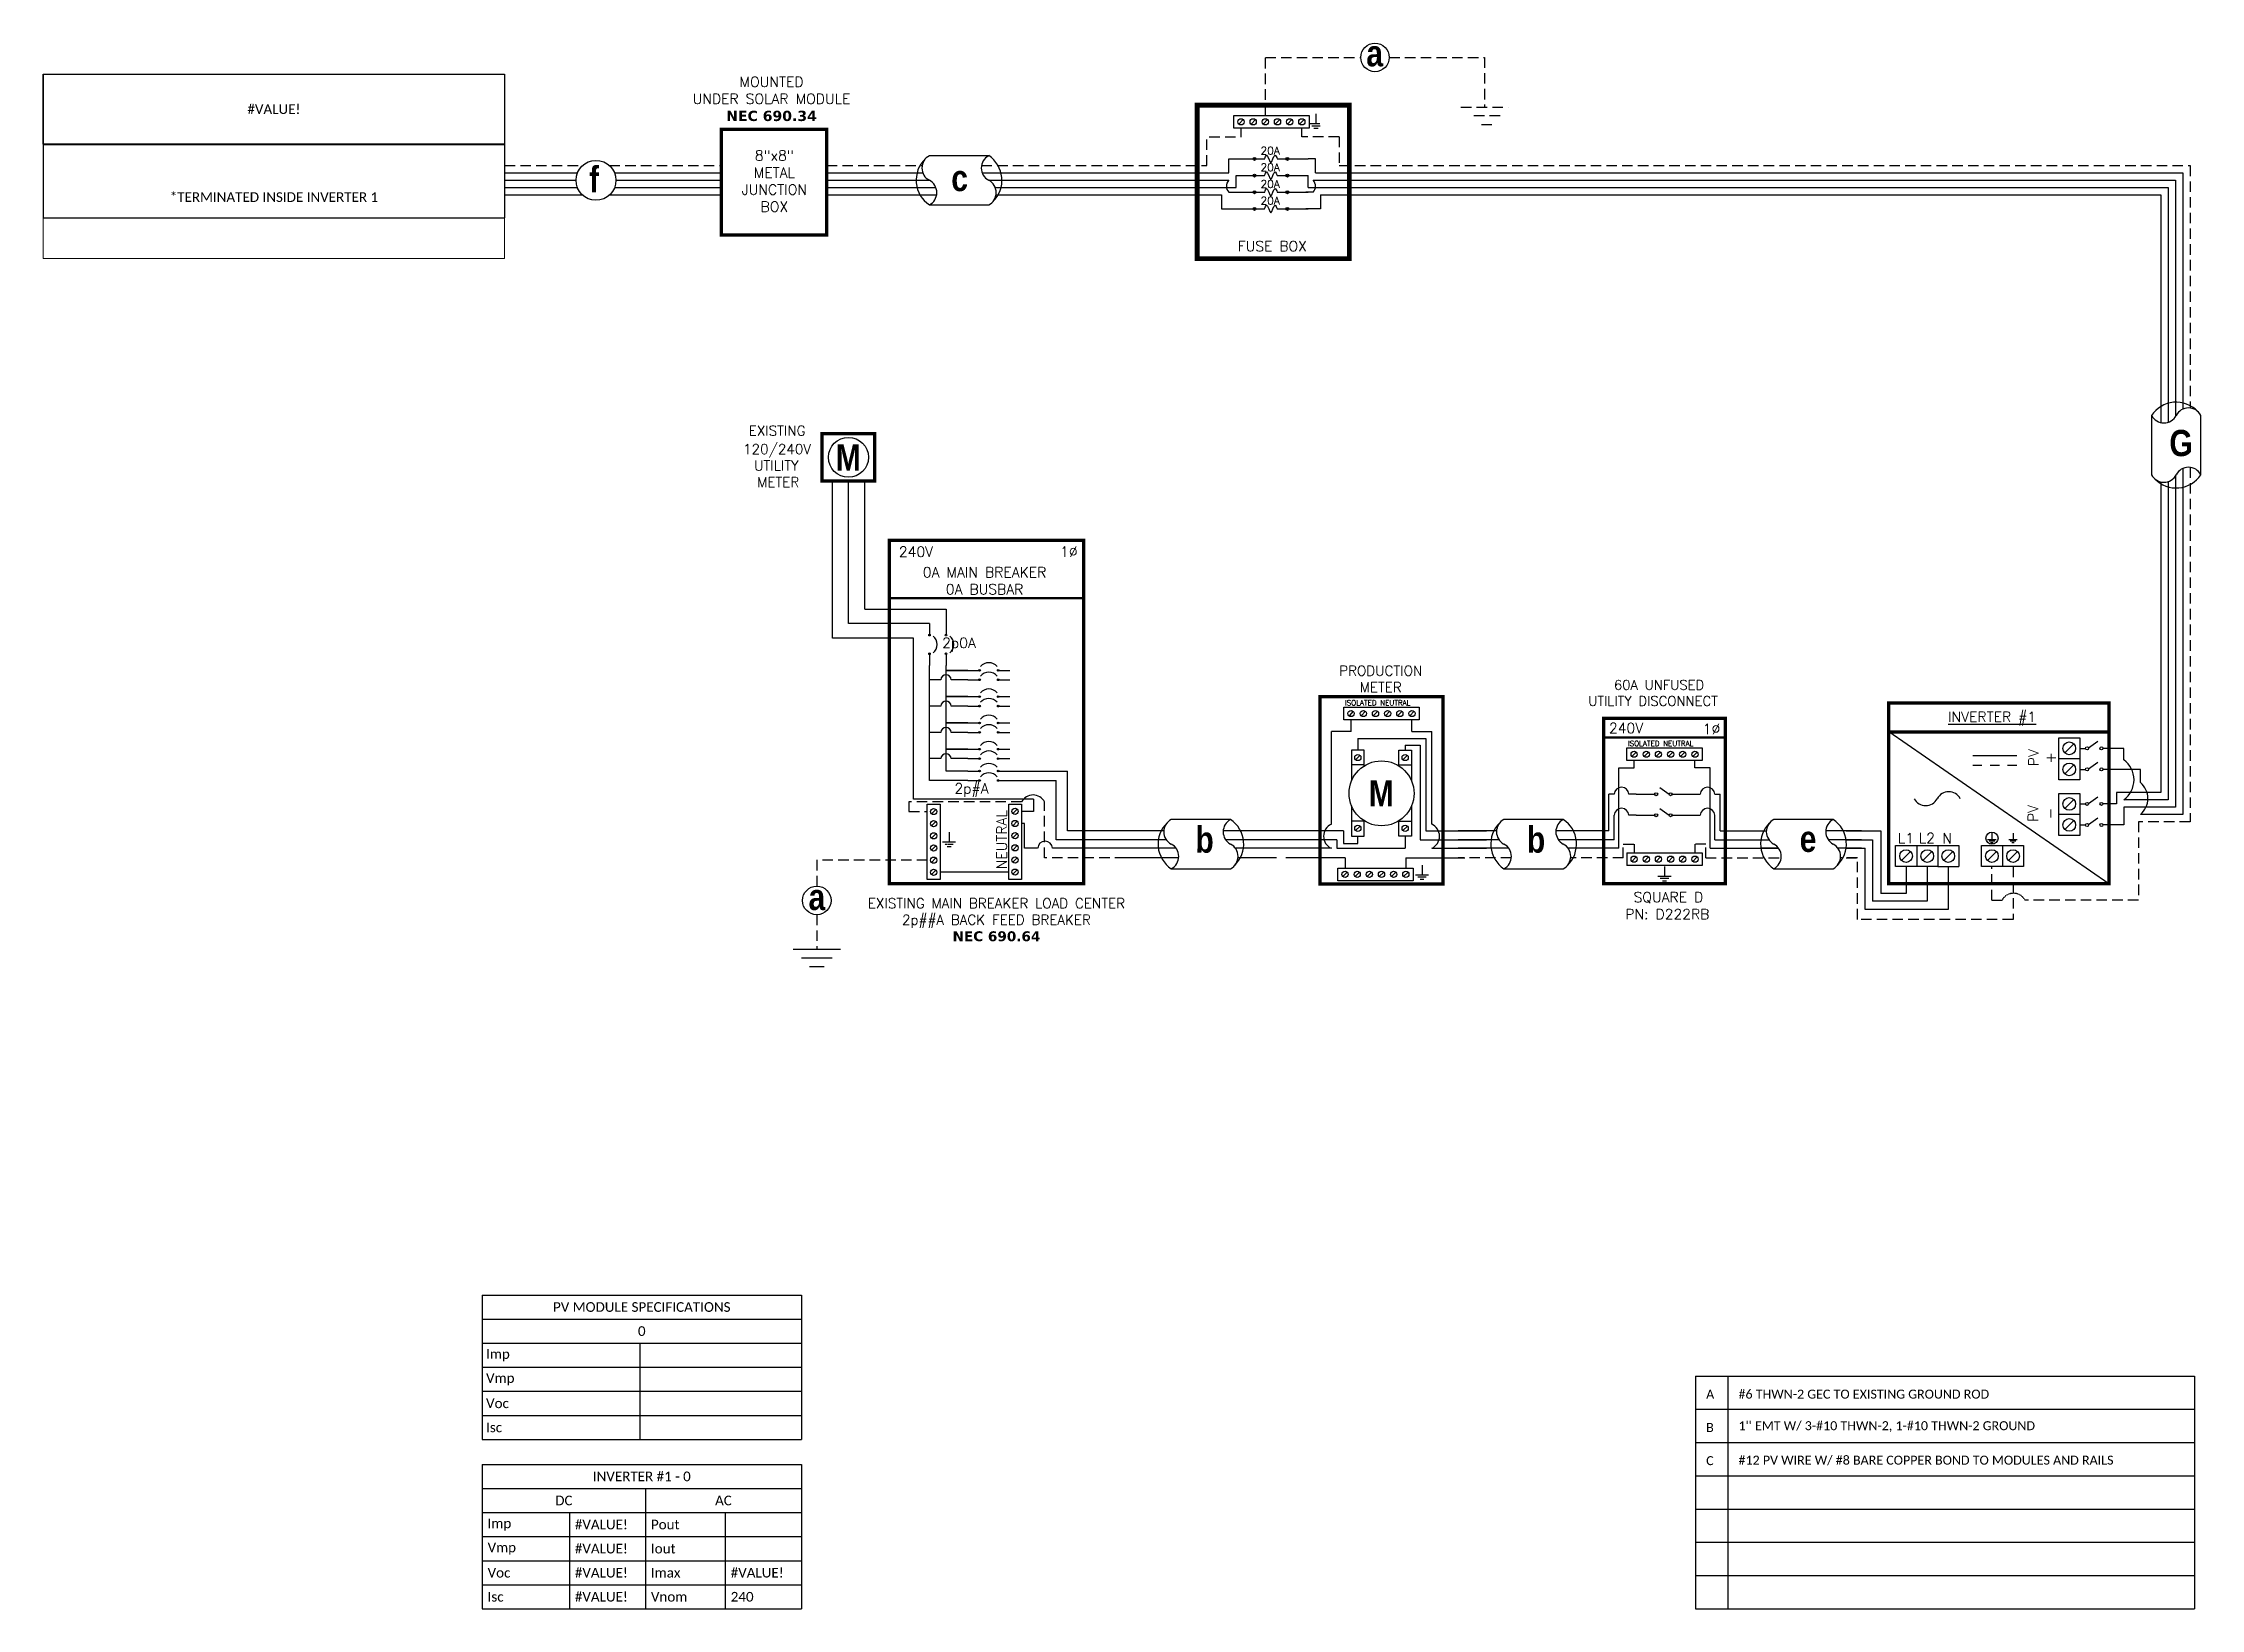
# Model space of a CAD drawing. Header units: feet. Extents: x 12428 to 13200, y 21606 to 22167.
import ezdxf

# ---------------------------------------------------------------- set-up
doc = ezdxf.new("R2010")
doc.units = ezdxf.units.FT
doc.header["$MEASUREMENT"] = 0
doc.linetypes.add('HIDDEN', pattern=[0.375, 0.25, -0.125])
for name, color, linetype in [('ONE LINE BLOCKS', 7, 'Continuous'), ('TABLES', 7, 'Continuous'), ('TEXT', 7, 'Continuous'), ('Z - TITLEBLOCK TXT', 7, 'Continuous')]:
    doc.layers.add(name, color=color, linetype=linetype)
doc.styles.add('ONE LINE TXT', font='techb___.ttf')
doc.styles.get("Standard").update_dxf_attribs({"font": 'simplex.shx'})

msp = doc.modelspace()

# ---------------------------------------------------------------- texts
at = {"layer": 'TABLES', "color": 1, "linetype": 'Continuous'}
for s, height, p in [('20A', 2.778, (12863.7, 22126.91)), ('20A', 2.778, (12863.7, 22114.99)), ('%%UINVERTER #1', 3.6576, (13109.7, 21923.83))]:
    msp.add_text(s, height=height, dxfattribs=at).set_placement(p)
at = {"layer": 'TEXT', "color": 1, "attachment_point": 5}
for s, width, gutter_width, insert, char_height in [(' \\PMOUNTED \\PUNDER SOLAR MODULE\\P{\\fVerdana|b1|i0|c0|p34;NEC 690.34}', 72.4158, 7.17, (12688.76, 22149.86), 3.6576), ('8"x8" METAL JUNCTION BOX ', 0.4767, 7.17, (12689.78, 22117.41), 3.6576), ('FUSE BOX', 42.1592, 7.17, (12867.94, 22094.14), 3.658), ('L1', 0.1481, 0.75, (13094.65, 21882.25), 3.658), ('L2', 0.1481, 0.75, (13102.11, 21882.28), 3.658), ('N', 0.1481, 0.75, (13109.36, 21882.23), 3.66)]:
    msp.add_mtext_dynamic_manual_height_columns(s, width=width, gutter_width=gutter_width, heights=[0], dxfattribs=dict(at, insert=insert, char_height=char_height))
at = {"layer": 'TEXT', "color": 1, "char_height": 3.658, "attachment_point": 5, "rotation": 90}
for s, width, insert in [('PV +', 2.8378, (13143.33, 21911.04)), ('PV -', 2.8013, (13143.11, 21891.07))]:
    msp.add_mtext_dynamic_manual_height_columns(s, width=width, gutter_width=0.75, heights=[0], dxfattribs=dict(at, insert=insert))
at = {"layer": 'Z - TITLEBLOCK TXT', "color": 1, "linetype": 'Continuous', "char_height": 9.3833, "attachment_point": 1, "style": 'ONE LINE TXT'}
for s, insert in [('{\\W1;\\C256;a}', (12901.56, 22167.86)), ('{\\W1;\\C256;f}', (12623.49, 22122.73)), ('{\\W1;\\C256;c}', (12753.07, 22123.2)), ('{\\W1;\\C256;G}', (13188.87, 22028.36)), ('{\\W1;\\C256;b}', (12840.42, 21886.44)), ('{\\W1;\\C256;b}', (12959.01, 21886.44)), ('{\\W1;\\C256;e}', (13056.61, 21886.72))]:
    msp.add_mtext_dynamic_manual_height_columns(s, width=0.1385, gutter_width=2.13, heights=[0], dxfattribs=dict(at, insert=insert))

# ---------------------------------------------------------------- blocks, each defined once
blk = doc.blocks.new('*T8')
at = {"layer": 'Defpoints', "color": 8, "linetype": 'ByBlock', "lineweight": 0, "transparency": 16777216}
for p, q in [((0, -51.42), (0, -66.05)), ((165.11, -51.42), (165.11, -66.05)), ((0, -66.05), (165.11, -66.05))]:
    blk.add_line(p, q, dxfattribs=at)
at = {"layer": 'Z - TITLEBLOCK TXT', "color": 0, "lineweight": -2, "transparency": 16777216}
for p, q in [((0, 0), (165.11, 0)), ((0, 0), (0, -51.42)), ((165.11, 0), (165.11, -51.42)), ((0, -25.14), (165.11, -25.14)), ((0, -51.42), (165.11, -51.42))]:
    blk.add_line(p, q, dxfattribs=at)
at = {"layer": 'Z - TITLEBLOCK TXT', "color": 0, "linetype": 'Continuous', "transparency": 16777216, "char_height": 3.4544, "width": 155.095, "attachment_point": 5}
for s, insert in [('{\\fCalibri|b0|i0|c0;#VALUE!', (82.56, -12.57)), ('{\\fCalibri|b0|i0|c0;^J^J*TERMINATED INSIDE INVERTER 1', (82.56, -38.28))]:
    blk.add_mtext(s, dxfattribs=dict(at, insert=insert))
blk = doc.blocks.new('M_METER PAN')
at = {"color": 253, "linetype": 'Continuous'}
for p, q in [((4.73, 8.02), (4.73, 8.75)), ((8.59, 8.02), (8.59, 8.75)), ((4.73, 8.02), (3.48, 8.02)), ((3.48, 2.14), (3.48, 8.02)), ((8.59, 8.02), (9.84, 8.02)), ((9.84, 2.14), (9.84, 8.02)), ((3.48, 0.61), (0, 0.61)), ((9.84, 0.61), (13.32, 0.61))]:
    blk.add_line(p, q, dxfattribs=at)
at = {"color": 7, "linetype": 'Continuous'}
for p, q in [((5.16, 7.56), (5.16, 6.82)), ((5.16, 7.56), (9.47, 7.56)), ((9.47, 7.56), (9.47, 1.71)), ((4.25, 1.71), (0, 1.71)), ((4.25, 1.71), (4.25, 0.9)), ((5.16, 0.9), (5.16, 1.37)), ((9.47, 1.71), (13.32, 1.71)), ((4.25, 0.9), (5.16, 0.9))]:
    blk.add_line(p, q, dxfattribs=at)
at = {"color": 10, "linetype": 'Continuous'}
for p, q in [((8.16, 7.14), (8.16, 6.82)), ((8.16, 7.14), (9.12, 7.14)), ((9.12, 7.14), (9.12, 1.15)), ((8.16, 1.37), (8.16, 0.61)), ((3.83, 1.15), (0, 1.15)), ((3.83, 1.15), (3.83, 0.61)), ((3.83, 0.61), (8.16, 0.61)), ((9.12, 1.15), (13.32, 1.15))]:
    blk.add_line(p, q, dxfattribs=at)
at = {"color": 1, "linetype": 'Continuous'}
for p, q in [((5.57, 5.9), (4.76, 5.9)), ((7.76, 5.9), (8.56, 5.9)), ((5.57, 2.33), (4.76, 2.33)), ((7.76, 2.33), (8.56, 2.33))]:
    blk.add_line(p, q, dxfattribs=at)
at = {"color": 253, "linetype": 'Continuous'}
for centre, start, end in [((3.82, 1.37), 113.9997, 246.0003), ((9.5, 1.37), 293.9997, 66.0003)]:
    blk.add_arc(centre, 0.835, start, end, dxfattribs=at)
at = {"layer": 'ONE LINE BLOCKS', "lineweight": 50, "const_width": 0.21}
blk.add_lwpolyline([(2.77, -1.65), (2.77, 10.22), (10.55, 10.22), (10.55, -1.65)], close=True, dxfattribs=at)
at = {"layer": 'TEXT', "color": 92, "linetype": 'HIDDEN', "ltscale": 15}
for p, q in [((4.35, 0), (0, 0)), ((4.35, 0), (4.35, -0.65)), ((8.2, 0), (8.2, -0.65)), ((8.2, 0), (13.32, 0))]:
    blk.add_line(p, q, dxfattribs=at)
at = {"layer": 'TEXT', "color": 92, "linetype": 'Continuous', "flags": 128}
for points in [[(8.81, -1.08), (9.64, -1.08)], [(9.5, -1.23), (8.96, -1.23)], [(9.23, -0.46), (9.23, -1.08)], [(9.35, -1.38), (9.1, -1.38)]]:
    blk.add_lwpolyline(points, dxfattribs=at)
at = {"layer": 'TEXT', "linetype": 'Continuous'}
blk.add_circle((6.66, 4.09), 2.06, dxfattribs=at)
at = {"layer": 'Z - TITLEBLOCK TXT', "color": 1, "linetype": 'Continuous'}
for p, q in [((4.27, 8.75), (4.27, 9.55)), ((4.27, 9.55), (9.05, 9.55)), ((9.05, 8.75), (4.27, 8.75)), ((9.05, 9.55), (9.05, 8.75)), ((4.76, 6.82), (4.76, 4.89)), ((5.57, 6.82), (4.76, 6.82)), ((5.57, 5.84), (5.57, 6.82)), ((7.76, 5.84), (7.76, 6.82)), ((7.76, 6.82), (8.56, 6.82)), ((8.56, 6.82), (8.56, 4.89)), ((4.76, 3.3), (4.76, 1.37)), ((8.56, 3.3), (8.56, 1.37)), ((4.76, 1.37), (5.57, 1.37)), ((5.57, 1.37), (5.57, 2.35)), ((7.76, 1.37), (7.76, 2.35)), ((8.56, 1.37), (7.76, 1.37)), ((3.89, -1.45), (3.89, -0.65)), ((3.89, -0.65), (8.66, -0.65)), ((8.66, -0.65), (8.66, -1.45)), ((8.66, -1.45), (3.89, -1.45))]:
    blk.add_line(p, q, dxfattribs=at)
at = {"layer": 'Z - TITLEBLOCK TXT', "color": 4, "linetype": 'Continuous'}
for p, q in [((4.87, 9.29), (4.6, 9.01)), ((5.64, 9.29), (5.37, 9.01)), ((6.42, 9.29), (6.14, 9.01)), ((7.19, 9.29), (6.91, 9.01)), ((7.96, 9.29), (7.68, 9.01)), ((8.73, 9.29), (8.45, 9.01)), ((5.3, 6.5), (5.02, 6.22)), ((8.3, 6.5), (8.02, 6.22)), ((5.3, 2.01), (5.02, 1.73)), ((8.3, 2.01), (8.02, 1.73)), ((4.49, -0.91), (4.21, -1.19)), ((5.26, -0.91), (4.98, -1.19)), ((6.03, -0.91), (5.75, -1.19)), ((6.8, -0.91), (6.52, -1.19)), ((7.57, -0.91), (7.29, -1.19)), ((8.34, -0.91), (8.06, -1.19))]:
    blk.add_line(p, q, dxfattribs=at)
for centre in [(4.73, 9.15), (5.51, 9.15), (6.28, 9.15), (7.05, 9.15), (7.82, 9.15), (8.59, 9.15), (5.16, 6.36), (8.16, 6.36), (5.16, 1.87), (8.16, 1.87), (4.35, -1.05), (5.12, -1.05), (5.89, -1.05), (6.66, -1.05), (7.43, -1.05), (8.2, -1.05)]:
    blk.add_circle(centre, 0.197, dxfattribs=at)
at = {"layer": 'TABLES', "color": 4, "linetype": 'Continuous'}
blk.add_text('ISOLATED NEUTRAL', height=0.3321, dxfattribs=at).set_placement((4.34, 9.67))
at = {"layer": 'TEXT', "color": 1, "insert": (6.61, 11.34), "char_height": 0.6278, "attachment_point": 5}
blk.add_mtext_dynamic_manual_height_columns('PRODUCTION METER', width=1.3203, gutter_width=7.17, heights=[0], dxfattribs=at)
at = {"layer": 'Z - TITLEBLOCK TXT', "color": 253, "linetype": 'Continuous', "style": 'ONE LINE TXT'}
blk.add_text('M', height=1.66, dxfattribs=at).set_placement((5.85, 3.26))
blk = doc.blocks.new('*U7')
at = {"color": 0}
blk.add_blockref('M_METER PAN', (0, 0), dxfattribs=at)
blk = doc.blocks.new('*U6')
at = {"color": 7, "linetype": 'Continuous'}
for p, q in [((2.44, 1.71), (0, 1.71)), ((6.67, 2.43), (2.91, 2.43)), ((9.57, 1.71), (6.2, 1.71)), ((2.91, -0.69), (6.67, -0.69))]:
    blk.add_line(p, q, dxfattribs=at)
at = {"color": 10, "linetype": 'Continuous'}
for p, q in [((2.59, 1.15), (0, 1.15)), ((9.57, 1.15), (6.35, 1.15))]:
    blk.add_line(p, q, dxfattribs=at)
at = {"color": 253, "linetype": 'Continuous'}
for p, q in [((3.21, 0.61), (0, 0.61)), ((9.57, 0.61), (6.97, 0.61))]:
    blk.add_line(p, q, dxfattribs=at)
at = {"color": 7, "linetype": 'Continuous'}
for centre, start, end in [((3.94, 0.87), 133.9732, 236.4265), ((5.63, 0.87), 313.9732, 56.4265)]:
    blk.add_arc(centre, 1.87, start, end, dxfattribs=at)
at = {"layer": 'TEXT', "color": 92, "linetype": 'HIDDEN', "ltscale": 15}
for p, q in [((3.37, 0), (0, 0)), ((9.57, 0), (7.14, 0))]:
    blk.add_line(p, q, dxfattribs=at)
at = {"layer": 'Z - TITLEBLOCK TXT', "linetype": 'Continuous'}
for centre, start, end in [((3.31, 1.65), 117.6639, 242.3361), ((7.08, 1.65), 117.6639, 242.3361), ((2.5, 0.09), 297.6639, 62.3361), ((6.26, 0.09), 297.6639, 62.3361)]:
    blk.add_arc(centre, 0.882, start, end, dxfattribs=at)
blk = doc.blocks.new('*T9')
at = {"layer": 'Z - TITLEBLOCK TXT', "color": 0, "lineweight": -2, "transparency": 16777216}
for p, q in [((0, 0), (114.19, 0)), ((0, 0), (0, -51.7)), ((114.19, 0), (114.19, -51.7)), ((0, -8.62), (114.19, -8.62)), ((58.43, -8.62), (58.43, -51.7)), ((0, -17.23), (114.19, -17.23)), ((31.22, -17.23), (31.22, -51.7)), ((86.98, -17.23), (86.98, -51.7)), ((0, -25.85), (114.19, -25.85)), ((0, -34.47), (114.19, -34.47)), ((0, -43.08), (114.19, -43.08)), ((0, -51.7), (114.19, -51.7))]:
    blk.add_line(p, q, dxfattribs=at)
at = {"layer": 'Z - TITLEBLOCK TXT', "color": 0, "linetype": 'Continuous', "transparency": 16777216, "char_height": 3.4544}
for s, insert, width, attachment_point in [('{\\fCalibri|b0|i0|c0;INVERTER #1 - 0', (57.09, -4.31), 110.3293, 5), ('{\\fCalibri|b0|i0|c0;DC', (29.22, -12.93), 54.5755, 5), ('{\\fCalibri|b0|i0|c0;AC', (86.31, -12.93), 51.8976, 5), ('{\\fCalibri|b0|i0|c0;Imp', (1.93, -21.54), 27.3681, 4), ('{\\fCalibri|b0|i0|c0;#VALUE!', (33.15, -21.54), 23.3513, 4), ('{\\fCalibri|b0|i0|c0;Pout', (60.36, -21.54), 24.6902, 4), ('{\\fCalibri|b0|i0|c0;', (88.91, -21.54), 23.3513, 4), ('{\\fCalibri|b0|i0|c0;Vmp', (1.93, -30.16), 27.3681, 4), ('{\\fCalibri|b0|i0|c0;#VALUE!', (33.15, -30.16), 23.3513, 4), ('{\\fCalibri|b0|i0|c0;Iout', (60.36, -30.16), 24.6902, 4), ('{\\fCalibri|b0|i0|c0;', (88.91, -30.16), 23.3513, 4), ('{\\fCalibri|b0|i0|c0;Voc', (1.93, -38.78), 27.3681, 4), ('{\\fCalibri|b0|i0|c0;#VALUE!', (33.15, -38.78), 23.3513, 4), ('{\\fCalibri|b0|i0|c0;Imax', (60.36, -38.78), 24.6902, 4), ('{\\fCalibri|b0|i0|c0;#VALUE!', (88.91, -38.78), 23.3513, 4), ('{\\fCalibri|b0|i0|c0;Isc', (1.93, -47.39), 27.3681, 4), ('{\\fCalibri|b0|i0|c0;#VALUE!', (33.15, -47.39), 23.3513, 4), ('{\\fCalibri|b0|i0|c0;Vnom', (60.36, -47.39), 24.6902, 4), ('{\\fCalibri|b0|i0|c0;240', (88.91, -47.39), 23.3513, 4)]:
    blk.add_mtext(s, dxfattribs=dict(at, insert=insert, width=width, attachment_point=attachment_point))
blk = doc.blocks.new('*T10')
at = {"layer": 'Z - TITLEBLOCK TXT', "color": 0, "lineweight": -2, "transparency": 16777216}
for p, q in [((0, 0), (114.19, 0)), ((0, 0), (0, -51.69)), ((114.19, 0), (114.19, -51.69)), ((0, -8.62), (114.19, -8.62)), ((0, -17.23), (114.19, -17.23)), ((56.41, -17.23), (56.41, -51.69)), ((0, -25.85), (114.19, -25.85)), ((0, -34.46), (114.19, -34.46)), ((0, -43.08), (114.19, -43.08)), ((0, -51.69), (114.19, -51.69))]:
    blk.add_line(p, q, dxfattribs=at)
at = {"layer": 'Z - TITLEBLOCK TXT', "color": 0, "linetype": 'Continuous', "transparency": 16777216, "char_height": 3.4544}
for s, insert, width, attachment_point in [('{\\fCalibri|b0|i0|c0;PV MODULE SPECIFICATIONS', (57.09, -4.31), 111.433, 5), ('{\\fCalibri|b0|i0|c0;0', (57.09, -12.92), 111.433, 5), ('{\\fCalibri|b0|i0|c0;Imp', (1.38, -21.54), 53.6551, 4), ('{\\fCalibri|b0|i0|c0;', (57.78, -21.54), 55.0254, 4), ('{\\fCalibri|b0|i0|c0;Vmp', (1.38, -30.15), 53.6551, 4), ('{\\fCalibri|b0|i0|c0;', (57.78, -30.15), 55.0254, 4), ('{\\fCalibri|b0|i0|c0;Voc', (1.38, -38.77), 53.6551, 4), ('{\\fCalibri|b0|i0|c0;Isc', (1.38, -47.39), 53.6551, 4), ('{\\fCalibri|b0|i0|c0;', (57.78, -38.77), 55.0254, 4), ('{\\fCalibri|b0|i0|c0;', (57.78, -47.39), 55.0254, 4)]:
    blk.add_mtext(s, dxfattribs=dict(at, insert=insert, width=width, attachment_point=attachment_point))
blk = doc.blocks.new('*U12')
at = {"layer": 'ONE LINE BLOCKS', "linetype": 'Continuous'}
h = blk.add_hatch(color=1, dxfattribs=at)
h.dxf.hatch_style = 1
edge = h.paths.add_edge_path()
edge.add_arc((-70.09, 79.71), 0.291, 0, 360)
h = blk.add_hatch(color=1, dxfattribs=at)
h.dxf.hatch_style = 1
edge = h.paths.add_edge_path()
edge.add_arc((-64.17, 79.71), 0.291, 0, 360)
h = blk.add_hatch(color=1, dxfattribs=at)
h.dxf.hatch_style = 1
edge = h.paths.add_edge_path()
edge.add_arc((-70.09, 73.04), 0.291, 0, 360)
h = blk.add_hatch(color=1, dxfattribs=at)
h.dxf.hatch_style = 1
edge = h.paths.add_edge_path()
edge.add_arc((-64.17, 73.04), 0.291, 0, 360)
h = blk.add_hatch(color=1, dxfattribs=at)
h.dxf.hatch_style = 1
edge = h.paths.add_edge_path()
edge.add_arc((-52.18, 67.09), 0.291, 0, 360)
h = blk.add_hatch(color=1, dxfattribs=at)
h.dxf.hatch_style = 1
edge = h.paths.add_edge_path()
edge.add_arc((-52.18, 63.72), 0.291, 0, 360)
h = blk.add_hatch(color=1, dxfattribs=at)
h.dxf.hatch_style = 1
edge = h.paths.add_edge_path()
edge.add_arc((-45.5, 67.09), 0.291, 0, 360)
h = blk.add_hatch(color=1, dxfattribs=at)
h.dxf.hatch_style = 1
edge = h.paths.add_edge_path()
edge.add_arc((-45.5, 63.72), 0.291, 0, 360)
h = blk.add_hatch(color=1, dxfattribs=at)
h.dxf.hatch_style = 1
edge = h.paths.add_edge_path()
edge.add_arc((-52.18, 57.69), 0.291, 0, 360)
h = blk.add_hatch(color=1, dxfattribs=at)
h.dxf.hatch_style = 1
edge = h.paths.add_edge_path()
edge.add_arc((-52.18, 54.31), 0.291, 0, 360)
h = blk.add_hatch(color=1, dxfattribs=at)
h.dxf.hatch_style = 1
edge = h.paths.add_edge_path()
edge.add_arc((-45.5, 57.69), 0.291, 0, 360)
h = blk.add_hatch(color=1, dxfattribs=at)
h.dxf.hatch_style = 1
edge = h.paths.add_edge_path()
edge.add_arc((-45.5, 54.31), 0.291, 0, 360)
h = blk.add_hatch(color=1, dxfattribs=at)
h.dxf.hatch_style = 1
edge = h.paths.add_edge_path()
edge.add_arc((-52.18, 48.29), 0.291, 0, 360)
h = blk.add_hatch(color=1, dxfattribs=at)
h.dxf.hatch_style = 1
edge = h.paths.add_edge_path()
edge.add_arc((-45.5, 48.29), 0.291, 0, 360)
h = blk.add_hatch(color=1, dxfattribs=at)
h.dxf.hatch_style = 1
edge = h.paths.add_edge_path()
edge.add_arc((-52.18, 44.91), 0.291, 0, 360)
h = blk.add_hatch(color=1, dxfattribs=at)
h.dxf.hatch_style = 1
edge = h.paths.add_edge_path()
edge.add_arc((-52.18, 38.89), 0.291, 0, 360)
h = blk.add_hatch(color=1, dxfattribs=at)
h.dxf.hatch_style = 1
edge = h.paths.add_edge_path()
edge.add_arc((-45.5, 44.91), 0.291, 0, 360)
h = blk.add_hatch(color=1, dxfattribs=at)
h.dxf.hatch_style = 1
edge = h.paths.add_edge_path()
edge.add_arc((-45.5, 38.89), 0.291, 0, 360)
h = blk.add_hatch(color=1, dxfattribs=at)
h.dxf.hatch_style = 1
edge = h.paths.add_edge_path()
edge.add_arc((-52.18, 35.51), 0.291, 0, 360)
h = blk.add_hatch(color=1, dxfattribs=at)
h.dxf.hatch_style = 1
edge = h.paths.add_edge_path()
edge.add_arc((-52.18, 31.06), 0.291, 0, 360)
h = blk.add_hatch(color=1, dxfattribs=at)
h.dxf.hatch_style = 1
edge = h.paths.add_edge_path()
edge.add_arc((-45.5, 35.51), 0.291, 0, 360)
h = blk.add_hatch(color=1, dxfattribs=at)
h.dxf.hatch_style = 1
edge = h.paths.add_edge_path()
edge.add_arc((-45.5, 31.06), 0.291, 0, 360)
h = blk.add_hatch(color=1, dxfattribs=at)
h.dxf.hatch_style = 1
edge = h.paths.add_edge_path()
edge.add_arc((-52.18, 27.68), 0.291, 0, 360)
h = blk.add_hatch(color=1, dxfattribs=at)
h.dxf.hatch_style = 1
edge = h.paths.add_edge_path()
edge.add_arc((-45.5, 27.68), 0.291, 0, 360)
at = {"color": 7, "linetype": 'Continuous'}
for p, q in [((-20.69, 9.66), (-20.69, 31.06)), ((0, 9.66), (-20.69, 9.66))]:
    blk.add_line(p, q, dxfattribs=at)
at = {"color": 10, "linetype": 'Continuous'}
for p, q in [((-24.71, 6.49), (-24.71, 27.68)), ((-20.67, 27.68), (-20.67, 27.68)), ((-20.67, 27.68), (-20.67, 27.68)), ((0, 6.49), (-24.71, 6.49))]:
    blk.add_line(p, q, dxfattribs=at)
at = {"color": 253, "linetype": 'Continuous'}
for p, q in [((-36.04, 12.29), (-37.2, 12.29)), ((-36.04, 3.45), (-36.04, 12.29)), ((-31.39, 3.45), (-36.04, 3.45)), ((0, 3.45), (-26.11, 3.45))]:
    blk.add_line(p, q, dxfattribs=at)
at = {"color": 7, "linetype": 'Continuous'}
blk.add_circle((-110.4, -15.26), 5.11, dxfattribs=at)
at = {"color": 253, "linetype": 'Continuous'}
blk.add_arc((-28.75, 3.3), 2.64, 3.28193, 176.71807, dxfattribs=at)
at = {"layer": 'ONE LINE BLOCKS', "lineweight": 50}
for p, q in [((-108.51, 134.89), (-108.51, 151.79)), ((-108.51, 151.79), (-89.65, 151.79)), ((-89.65, 151.79), (-89.65, 134.89)), ((-89.65, 134.89), (-108.51, 134.89)), ((-84.43, 92.98), (-14.91, 92.98))]:
    blk.add_line(p, q, dxfattribs=at)
at = {"layer": 'ONE LINE BLOCKS', "lineweight": 50, "const_width": 1.19}
for points in [[(-108.51, 134.89), (-108.51, 151.79), (-89.65, 151.79), (-89.65, 134.89)], [(-84.43, -9.3), (-84.43, 113.61), (-14.91, 113.61), (-14.91, -9.3)]]:
    blk.add_lwpolyline(points, close=True, dxfattribs=at)
at = {"layer": 'TEXT', "color": 92, "linetype": 'HIDDEN', "ltscale": 15}
for p, q in [((-77.46, 20.02), (-77.46, 16.57)), ((-37.13, 20.02), (-77.46, 20.02)), ((-77.46, 16.57), (-70.87, 16.57)), ((-28.89, 0), (-28.89, 20.02)), ((0, 0), (-28.89, 0)), ((-70.87, -0.83), (-110.4, -0.83)), ((-110.4, -0.83), (-110.4, -10.15)), ((-110.4, -20.38), (-110.4, -32.73))]:
    blk.add_line(p, q, dxfattribs=at)
at = {"layer": 'TEXT', "color": 92, "linetype": 'Continuous', "ltscale": 15}
blk.add_line((-41.74, -5.18), (-66.33, -5.18), dxfattribs=at)
at = {"layer": 'TEXT', "color": 92, "linetype": 'HIDDEN', "flags": 128}
for points in [[(-63.1, 9.2), (-63.11, 5.69)], [(-65.45, 5.69), (-60.77, 5.69)], [(-61.58, 4.83), (-64.64, 4.83)], [(-62.39, 3.96), (-63.82, 3.96)]]:
    blk.add_lwpolyline(points, dxfattribs=at)
at = {"layer": 'TEXT', "color": 92, "linetype": 'Continuous', "ltscale": 4, "flags": 128}
for points in [[(-118.88, -32.73), (-101.92, -32.73)], [(-104.86, -35.88), (-115.94, -35.88)], [(-107.8, -39.02), (-113, -39.02)]]:
    blk.add_lwpolyline(points, dxfattribs=at)
at = {"layer": 'TEXT', "linetype": 'Continuous'}
blk.add_circle((-99.08, 143.34), 7.15, dxfattribs=at)
at = {"layer": 'TEXT', "color": 92, "linetype": 'Continuous', "ltscale": 0.3}
blk.add_arc((-33.01, 17.86), 4.65, 27.66392, 152.33608, dxfattribs=at)
at = {"layer": 'Z - TITLEBLOCK TXT', "color": 253, "linetype": 'Continuous'}
for p, q in [((-104.8, 78.58), (-104.8, 134.89)), ((-75.86, 78.58), (-104.8, 78.58)), ((-75.86, 20.99), (-75.86, 78.58)), ((-32.91, 20.99), (-75.86, 20.99)), ((-32.91, 16.64), (-37.2, 16.64)), ((-32.91, 20.99), (-32.91, 16.64))]:
    blk.add_line(p, q, dxfattribs=at)
at = {"layer": 'Z - TITLEBLOCK TXT', "color": 10, "linetype": 'Continuous'}
for p, q in [((-99.08, 83.91), (-99.08, 134.89)), ((-70.09, 83.91), (-99.08, 83.91)), ((-70.09, 27.68), (-70.09, 68.84)), ((-66.04, 63.72), (-70.09, 63.72)), ((-56.38, 63.72), (-62.3, 63.72)), ((-66.04, 54.31), (-70.09, 54.31)), ((-56.38, 54.31), (-62.3, 54.31)), ((-66.04, 44.91), (-70.09, 44.91)), ((-56.38, 44.91), (-62.3, 44.91)), ((-66.04, 35.51), (-70.09, 35.51)), ((-56.38, 35.51), (-62.3, 35.51)), ((-56.38, 27.68), (-70.09, 27.68)), ((-41.31, 27.68), (-24.71, 27.68))]:
    blk.add_line(p, q, dxfattribs=at)
at = {"layer": 'Z - TITLEBLOCK TXT', "color": 7, "linetype": 'Continuous'}
for p, q in [((-93.24, 89.01), (-93.24, 134.89)), ((-93.24, 89.01), (-64.17, 89.01)), ((-64.17, 89.01), (-64.17, 83.91)), ((-64.17, 67.09), (-64.17, 68.84)), ((-64.17, 57.69), (-64.17, 67.09)), ((-64.17, 67.09), (-56.38, 67.09)), ((-56.38, 67.09), (-64.17, 67.09)), ((-64.17, 48.29), (-64.17, 57.69)), ((-64.17, 57.69), (-56.38, 57.69)), ((-56.38, 57.69), (-64.17, 57.69)), ((-64.17, 38.89), (-64.17, 48.29)), ((-64.17, 48.29), (-56.38, 48.29)), ((-56.38, 48.29), (-64.17, 48.29)), ((-64.17, 31.06), (-64.17, 38.89)), ((-64.17, 38.89), (-56.38, 38.89)), ((-56.38, 38.89), (-64.17, 38.89)), ((-56.38, 31.06), (-64.17, 31.06)), ((-41.31, 31.06), (-20.69, 31.06))]:
    blk.add_line(p, q, dxfattribs=at)
at = {"layer": 'Z - TITLEBLOCK TXT', "color": 1, "linetype": 'Continuous'}
for p, q in [((-70.87, -7.78), (-70.87, 19.17)), ((-70.87, 19.17), (-66.33, 19.17)), ((-66.33, 19.17), (-66.33, -7.78)), ((-41.74, -7.71), (-41.74, 19.24)), ((-41.74, 19.24), (-37.2, 19.24)), ((-37.2, 19.24), (-37.2, -7.71)), ((-37.2, -7.71), (-41.74, -7.71)), ((-66.33, -7.78), (-70.87, -7.78))]:
    blk.add_line(p, q, dxfattribs=at)
at = {"layer": 'Z - TITLEBLOCK TXT', "color": 4, "linetype": 'Continuous'}
for p, q in [((-67.81, 17.35), (-69.38, 15.78)), ((-38.69, 17.43), (-40.26, 15.85)), ((-67.81, 13), (-69.38, 11.43)), ((-67.81, 8.65), (-69.38, 7.08)), ((-38.69, 13.08), (-40.26, 11.5)), ((-38.69, 8.73), (-40.26, 7.15)), ((-67.81, 4.3), (-69.38, 2.73)), ((-38.69, 4.38), (-40.26, 2.8)), ((-38.69, 0.03), (-40.26, -1.55)), ((-67.81, -0.05), (-69.38, -1.62)), ((-67.81, -4.4), (-69.38, -5.97)), ((-38.69, -4.33), (-40.26, -5.9))]:
    blk.add_line(p, q, dxfattribs=at)
at = {"layer": 'Z - TITLEBLOCK TXT', "color": 1, "linetype": 'Continuous', "flags": 128}
for points in [[(-70.09, 83.91), (-70.09, 79.71)], [(-70.09, 83.91), (-70.09, 79.71)], [(-64.17, 83.91), (-64.17, 79.71)], [(-64.17, 83.91), (-64.17, 79.71)], [(-70.09, 73.04), (-70.09, 68.84)], [(-64.17, 73.04), (-64.17, 68.84)], [(-56.38, 67.09), (-52.18, 67.09)], [(-56.38, 67.09), (-52.18, 67.09)], [(-56.38, 63.72), (-52.18, 63.72)], [(-56.38, 63.72), (-52.18, 63.72)], [(-45.5, 67.09), (-41.31, 67.09)], [(-45.5, 63.72), (-41.31, 63.72)], [(-56.38, 57.69), (-52.18, 57.69)], [(-56.38, 57.69), (-52.18, 57.69)], [(-56.38, 54.31), (-52.18, 54.31)], [(-56.38, 54.31), (-52.18, 54.31)], [(-45.5, 57.69), (-41.31, 57.69)], [(-45.5, 54.31), (-41.31, 54.31)], [(-56.38, 48.29), (-52.18, 48.29)], [(-56.38, 48.29), (-52.18, 48.29)], [(-45.5, 48.29), (-41.31, 48.29)], [(-56.38, 44.91), (-52.18, 44.91)], [(-56.38, 44.91), (-52.18, 44.91)], [(-56.38, 38.89), (-52.18, 38.89)], [(-56.38, 38.89), (-52.18, 38.89)], [(-45.5, 44.91), (-41.31, 44.91)], [(-45.5, 38.89), (-41.31, 38.89)], [(-56.38, 35.51), (-52.18, 35.51)], [(-56.38, 35.51), (-52.18, 35.51)], [(-56.38, 31.06), (-52.18, 31.06)], [(-56.38, 31.06), (-52.18, 31.06)], [(-45.5, 35.51), (-41.31, 35.51)], [(-45.5, 31.06), (-41.31, 31.06)], [(-56.38, 27.68), (-52.18, 27.68)], [(-56.38, 27.68), (-52.18, 27.68)], [(-45.5, 27.68), (-41.31, 27.68)]]:
    blk.add_lwpolyline(points, dxfattribs=at)
at = {"layer": 'Z - TITLEBLOCK TXT', "color": 1, "linetype": 'Continuous'}
for centre in [(-70.09, 79.71), (-64.17, 79.71), (-70.09, 73.04), (-64.17, 73.04), (-52.18, 67.09), (-52.18, 63.72), (-45.5, 67.09), (-45.5, 63.72), (-52.18, 57.69), (-52.18, 54.31), (-45.5, 57.69), (-45.5, 54.31), (-52.18, 48.29), (-45.5, 48.29), (-52.18, 44.91), (-52.18, 38.89), (-45.5, 44.91), (-45.5, 38.89), (-52.18, 35.51), (-52.18, 31.06), (-45.5, 35.51), (-45.5, 31.06), (-52.18, 27.68), (-45.5, 27.68)]:
    blk.add_circle(centre, 0.291, dxfattribs=at)
at = {"layer": 'Z - TITLEBLOCK TXT', "color": 4, "linetype": 'Continuous'}
for centre in [(-68.6, 16.57), (-39.47, 16.64), (-68.6, 12.22), (-68.6, 7.87), (-39.47, 12.29), (-39.47, 7.94), (-68.6, 3.52), (-68.6, -0.83), (-39.47, 3.59), (-39.47, -0.76), (-68.6, -5.18), (-39.47, -5.11)]:
    blk.add_circle(centre, 1.11, dxfattribs=at)
at = {"layer": 'Z - TITLEBLOCK TXT', "color": 1, "linetype": 'Continuous'}
for centre, start, end in [((-71.28, 76.38), 310.3392, 49.6608), ((-65.36, 76.38), 310.3392, 49.6608), ((-48.84, 65.9), 40.3392, 139.6608), ((-48.84, 62.52), 40.3392, 139.6608), ((-48.84, 56.5), 40.3392, 139.6608), ((-48.84, 53.12), 40.3392, 139.6608), ((-48.84, 47.1), 40.3392, 139.6608), ((-48.84, 43.72), 40.3392, 139.6608), ((-48.84, 37.69), 40.3392, 139.6608), ((-48.84, 34.31), 40.3392, 139.6608), ((-48.84, 29.86), 40.3392, 139.6608), ((-48.84, 26.48), 40.3392, 139.6608)]:
    blk.add_arc(centre, 3.93, start, end, dxfattribs=at)
at = {"layer": 'Z - TITLEBLOCK TXT', "color": 10, "linetype": 'Continuous'}
for centre in [(-64.17, 63.61), (-64.17, 54.21), (-64.17, 44.8), (-64.17, 35.4)]:
    blk.add_arc(centre, 1.87, 3.2937, 176.7063, dxfattribs=at)
at = {"layer": 'TABLES', "color": 1, "linetype": 'Continuous'}
blk.add_text('NEUTRAL', height=3.658, rotation=90, dxfattribs=at).set_placement((-42.4, -4.09))
at = {"layer": 'TEXT', "color": 1}
for s, p in [('EXISTING', (-134.76, 151.1)), ('120/240V', (-136.78, 144.52)), ('UTILITY', (-132.82, 138.61)), ('METER', (-131.72, 132.71))]:
    blk.add_text(s, height=3.543, dxfattribs=at).set_placement(p)
at = {"layer": 'TEXT', "color": 1, "attachment_point": 5}
for s, width, gutter_width, heights, insert, char_height in [('240V', 0.1481, 0.75, [0], (-74.92, 109.56), 3.658), ('1∅', 0.1481, 0.75, [0], (-20.22, 109.56), 3.658), ('0A MAIN BREAKER\\P0A BUSBAR', 94.6859, 0.75, [0], (-50.38, 99.17), 3.6576), ('2p0A', 0.1481, 0.75, [0], (-59.53, 76.34), 3.658), ('2p#A', 0.1481, 0.75, [0], (-55.05, 24.24), 3.658), ('EXISTING MAIN BREAKER LOAD CENTER\\P2p##A BACK FEED BREAKER\\P{\\fVerdana|b1|i0|c0|p34;NEC 690.64}', 140.5774, 97.94, [58.72], (-46.13, -22.19), 3.5433)]:
    blk.add_mtext_dynamic_manual_height_columns(s, width=width, gutter_width=gutter_width, heights=heights, dxfattribs=dict(at, insert=insert, char_height=char_height))
at = {"layer": 'Z - TITLEBLOCK TXT', "color": 253, "linetype": 'Continuous', "style": 'ONE LINE TXT'}
blk.add_text('M', height=9.38, dxfattribs=at).set_placement((-103.64, 138.62))
at = {"layer": 'Z - TITLEBLOCK TXT', "color": 1, "linetype": 'Continuous', "insert": (-113.36, -9.32), "char_height": 9.3833, "attachment_point": 1, "style": 'ONE LINE TXT'}
blk.add_mtext_dynamic_manual_height_columns('{\\W1;\\C256;a}', width=0.1385, gutter_width=2.13, heights=[0], dxfattribs=at)
blk = doc.blocks.new('M_UTILITY DISCONNECT')
at = {"color": 253, "linetype": 'Continuous'}
for p, q in [((-47.96, 3.45), (-47.96, 32.21)), ((-47.96, 32.21), (-42.47, 32.21)), ((-42.47, 32.21), (-42.47, 34.82)), ((-20.72, 32.21), (-20.72, 34.82)), ((-15.23, 32.21), (-20.72, 32.21)), ((-15.23, 3.45), (-15.23, 32.21)), ((-47.96, 3.45), (-63.19, 3.45)), ((-15.23, 3.45), (0, 3.45))]:
    blk.add_line(p, q, dxfattribs=at)
at = {"color": 7, "linetype": 'Continuous'}
for p, q in [((-51.46, 9.66), (-51.46, 22.77)), ((-49.6, 22.77), (-51.46, 22.77)), ((-41.69, 22.77), (-44.32, 22.77)), ((-21.5, 22.77), (-18.87, 22.77)), ((-13.59, 22.77), (-11.73, 22.77)), ((-11.73, 9.66), (-11.73, 22.77)), ((-51.46, 9.66), (-63.19, 9.66)), ((-11.73, 9.66), (0, 9.66))]:
    blk.add_line(p, q, dxfattribs=at)
at = {"color": 10, "linetype": 'Continuous'}
for p, q in [((-49.6, 6.49), (-49.6, 15.24)), ((-41.69, 15.24), (-44.32, 15.24)), ((-21.5, 15.24), (-18.87, 15.24)), ((-13.59, 6.49), (-13.59, 15.24)), ((-49.6, 6.49), (-63.19, 6.49)), ((-13.59, 6.49), (0, 6.49))]:
    blk.add_line(p, q, dxfattribs=at)
at = {"color": 7, "linetype": 'Continuous'}
for centre in [(-46.96, 22.62), (-16.23, 22.62)]:
    blk.add_arc(centre, 2.64, 3.28193, 176.71807, dxfattribs=at)
at = {"color": 10, "linetype": 'Continuous'}
for centre in [(-46.96, 15.08), (-16.23, 15.08)]:
    blk.add_arc(centre, 2.64, 3.28193, 176.71807, dxfattribs=at)
at = {"layer": 'ONE LINE BLOCKS', "lineweight": 50}
blk.add_line((-53.41, 43.1), (-9.8, 43.1), dxfattribs=at)
at = {"layer": 'ONE LINE BLOCKS', "lineweight": 50, "const_width": 1.19}
blk.add_lwpolyline([(-53.41, -9.3), (-53.41, 49.88), (-9.8, 49.88), (-9.8, -9.3)], close=True, dxfattribs=at)
at = {"layer": 'TEXT', "color": 92, "linetype": 'HIDDEN', "ltscale": 15}
for p, q in [((-46.38, 0), (-63.19, 0)), ((-46.38, 0), (-46.38, 4.94)), ((-46.38, 4.94), (-42.47, 4.94)), ((-42.47, 4.94), (-42.47, 1.8)), ((-16.81, 4.94), (-20.72, 4.94)), ((-20.72, 4.94), (-20.72, 1.8)), ((-16.81, 0), (-16.81, 4.94)), ((-16.81, 0), (0, 0))]:
    blk.add_line(p, q, dxfattribs=at)
at = {"layer": 'TEXT', "color": 92, "linetype": 'Continuous', "flags": 128}
for points in [[(-33.94, -6.57), (-29.25, -6.57)], [(-30.07, -7.44), (-33.13, -7.44)], [(-31.59, -3.07), (-31.6, -6.57)], [(-30.88, -8.3), (-32.31, -8.3)]]:
    blk.add_lwpolyline(points, dxfattribs=at)
at = {"layer": 'Z - TITLEBLOCK TXT', "color": 1, "linetype": 'Continuous'}
for p, q in [((-45.07, 34.82), (-45.07, 39.36)), ((-45.07, 39.36), (-18.12, 39.36)), ((-18.12, 39.36), (-18.12, 34.82)), ((-18.12, 34.82), (-45.07, 34.82)), ((-33.23, 25.22), (-29.96, 22.78)), ((-41.69, 22.77), (-35.12, 22.77)), ((-33.23, 17.69), (-29.96, 15.24)), ((-28.88, 22.77), (-21.5, 22.77)), ((-41.69, 15.24), (-35.12, 15.24)), ((-28.88, 15.24), (-21.5, 15.23)), ((-45.07, 1.8), (-18.12, 1.8)), ((-45.07, 1.8), (-45.07, -2.74)), ((-18.12, 1.8), (-18.12, -2.74)), ((-18.12, -2.74), (-45.07, -2.74))]:
    blk.add_line(p, q, dxfattribs=at)
at = {"layer": 'Z - TITLEBLOCK TXT', "color": 4, "linetype": 'Continuous'}
for p, q in [((-41.69, 37.87), (-43.26, 36.3)), ((-37.34, 37.87), (-38.91, 36.3)), ((-32.98, 37.87), (-34.56, 36.3)), ((-28.63, 37.87), (-30.21, 36.3)), ((-24.28, 37.87), (-25.86, 36.3)), ((-19.93, 37.87), (-21.51, 36.3)), ((-41.69, 0.32), (-43.26, -1.26)), ((-37.34, 0.32), (-38.91, -1.26)), ((-32.98, 0.32), (-34.56, -1.26)), ((-28.63, 0.32), (-30.21, -1.26)), ((-24.28, 0.32), (-25.86, -1.26)), ((-19.93, 0.32), (-21.51, -1.26))]:
    blk.add_line(p, q, dxfattribs=at)
for centre in [(-42.47, 37.09), (-38.12, 37.09), (-33.77, 37.09), (-29.42, 37.09), (-25.07, 37.09), (-20.72, 37.09), (-42.47, -0.47), (-38.12, -0.47), (-33.77, -0.47), (-29.42, -0.47), (-25.07, -0.47), (-20.72, -0.47)]:
    blk.add_circle(centre, 1.11, dxfattribs=at)
at = {"layer": 'Z - TITLEBLOCK TXT', "color": 1, "linetype": 'Continuous'}
for centre in [(-34.58, 22.77), (-29.42, 22.77), (-34.58, 15.24), (-29.42, 15.24)]:
    blk.add_circle(centre, 0.541, dxfattribs=at)
at = {"layer": 'TABLES', "color": 4, "linetype": 'Continuous'}
blk.add_text('ISOLATED NEUTRAL', height=1.8743, dxfattribs=at).set_placement((-44.71, 40.01))
at = {"layer": 'TEXT', "color": 1}
for s, width, gutter_width, heights, insert, char_height, attachment_point in [('\\A1;\\pi12.968; 60A UNFUSED \\P\\pi6.1418;UTILITY DISCONNECT', 64.922, 0, [82.18], (-65.01, 63.62), 3.4544, 1), ('240V', 0.1481, 0.75, [0], (-45.35, 46.44), 3.658, 5), ('1∅', 0.1481, 0.75, [0], (-14.78, 46.14), 3.658, 5), ('\\A1;\\pi11.999,t30.287;SQUARE D\\P\\pi9.0377,t27.326;PN: D222RB', 51.6906, 0.203, [45.94], (-54.67, -12.23), 3.6576, 1)]:
    blk.add_mtext_dynamic_manual_height_columns(s, width=width, gutter_width=gutter_width, heights=heights, dxfattribs=dict(at, insert=insert, char_height=char_height, attachment_point=attachment_point))
blk = doc.blocks.new('*T11')
at = {"linetype": 'ByBlock', "lineweight": -2, "transparency": 16777216}
for p, q in [((0, 0), (178.52, 0)), ((0, 0), (0, -83.27)), ((11.58, 0), (11.58, -83.27)), ((178.52, 0), (178.52, -83.27)), ((0, -11.84), (178.52, -11.84)), ((0, -23.75), (178.52, -23.75)), ((0, -35.65), (178.52, -35.65)), ((0, -47.56), (178.52, -47.56)), ((0, -59.46), (178.52, -59.46)), ((0, -71.37), (178.52, -71.37)), ((0, -83.27), (178.52, -83.27))]:
    blk.add_line(p, q, dxfattribs=at)
at = {"color": 0, "linetype": 'Continuous', "transparency": 16777216, "char_height": 3.2119, "attachment_point": 7}
for s, insert, width in [('{\\fCalibri|b0|i0|c0;A', (3.78, -8.06), 4.025), ('{\\fCalibri|b0|i0|c0;#6 THWN-2 GEC TO EXISTING GROUND ROD', (15.36, -8.06), 159.3801), ('{\\fCalibri|b0|i0|c0;B', (3.78, -19.97), 4.025), ("{\\fCalibri|b0|i0|c0;1'' EMT W/ 3-#10 THWN-2, 1-#10 THWN-2 GROUND", (15.36, -19.97), 159.3801), ('{\\fCalibri|b0|i0|c0;C', (3.78, -31.87), 4.025), ('{\\fCalibri|b0|i0|c0;#12 PV WIRE W/ #8 BARE COPPER BOND TO MODULES AND RAILS', (15.36, -31.87), 159.3801), ('{\\fCalibri|b0|i0|c0;', (3.78, -43.78), 4.025), ('{\\fCalibri|b0|i0|c0;', (15.36, -43.78), 159.3801), ('{\\fCalibri|b0|i0|c0;', (3.78, -55.68), 4.025), ('{\\fCalibri|b0|i0|c0;', (15.36, -55.68), 159.3801), ('{\\fCalibri|b0|i0|c0;', (3.78, -67.59), 4.025), ('{\\fCalibri|b0|i0|c0;', (15.36, -67.59), 159.3801), ('{\\fCalibri|b0|i0|c0;', (3.78, -79.5), 4.025), ('{\\fCalibri|b0|i0|c0;', (15.36, -79.5), 159.3801)]:
    blk.add_mtext(s, dxfattribs=dict(at, insert=insert, width=width))
blk = doc.blocks.new('string3')
at = {"linetype": 'Continuous'}
h = blk.add_hatch(color=7, dxfattribs=at)
h.dxf.hatch_style = 1
edge = h.paths.add_edge_path()
edge.add_arc((11982.8, 22119.37), 0.513, 0, 360)
h = blk.add_hatch(color=7, dxfattribs=at)
h.dxf.hatch_style = 1
edge = h.paths.add_edge_path()
edge.add_arc((11994.58, 22119.37), 0.513, 0, 360)
h = blk.add_hatch(color=253, dxfattribs=at)
h.dxf.hatch_style = 1
edge = h.paths.add_edge_path()
edge.add_arc((11982.8, 22107.44), 0.513, 0, 360)
h = blk.add_hatch(color=253, dxfattribs=at)
h.dxf.hatch_style = 1
edge = h.paths.add_edge_path()
edge.add_arc((11994.58, 22107.44), 0.513, 0, 360)
at = {"color": 7, "linetype": 'Continuous'}
for p, q in [((11976.21, 22115.07), (11976.21, 22119.37)), ((12001.98, 22115.07), (12001.98, 22119.37)), ((11714.53, 22115.07), (11740.75, 22115.07)), ((11753.84, 22115.07), (11792, 22115.07)), ((11829.78, 22115.07), (11868.81, 22115.07)), ((11890.05, 22115.07), (11976.21, 22115.07)), ((12001.98, 22115.07), (12309.69, 22115.07)), ((12309.69, 22115.07), (12309.69, 22031.13)), ((12309.69, 22009.88), (12309.69, 21895.99)), ((12293.81, 21914.4), (12286.36, 21914.4)), ((12293.81, 21910.3), (12293.81, 21914.4)), ((12309.69, 21895.99), (12293.81, 21895.99))]:
    blk.add_line(p, q, dxfattribs=at)
at = {"color": 1, "linetype": 'Continuous'}
for p, q in [((11983.31, 22119.37), (11986.44, 22119.37)), ((11990.94, 22119.37), (11994.06, 22119.37)), ((11983.31, 22107.44), (11986.44, 22107.45)), ((11990.94, 22107.44), (11994.06, 22107.44))]:
    blk.add_line(p, q, dxfattribs=at)
at = {"color": 253, "linetype": 'Continuous'}
for p, q in [((11714.53, 22112.45), (11742.36, 22112.45)), ((11752.05, 22112.45), (11792, 22112.45)), ((11829.78, 22112.45), (11869.07, 22112.45)), ((11890.31, 22112.45), (11970.96, 22112.45)), ((11970.96, 22112.45), (11970.96, 22107.44)), ((12006.43, 22112.45), (12307.07, 22112.45)), ((12006.43, 22112.45), (12006.43, 22107.44)), ((12307.07, 22112.45), (12307.07, 22031.01)), ((11970.96, 22107.44), (11976.21, 22107.44)), ((12006.43, 22107.44), (12001.19, 22107.44)), ((12307.07, 22009.76), (12307.07, 21898.61)), ((12291.23, 21894.51), (12286.36, 21894.51)), ((12307.07, 21898.61), (12291.23, 21898.61)), ((12291.23, 21898.61), (12291.23, 21894.51))]:
    blk.add_line(p, q, dxfattribs=at)
at = {"color": 7, "linetype": 'Continuous', "flags": 128}
for points in [[(11976.21, 22119.37), (11982.8, 22119.37)], [(11976.21, 22119.37), (11982.8, 22119.37)], [(11994.58, 22119.37), (12001.98, 22119.37)]]:
    blk.add_lwpolyline(points, dxfattribs=at)
at = {"color": 253, "linetype": 'Continuous', "flags": 128}
for points in [[(11976.21, 22107.44), (11982.8, 22107.44)], [(11976.21, 22107.44), (11982.8, 22107.44)], [(11994.58, 22107.44), (12001.98, 22107.44)]]:
    blk.add_lwpolyline(points, dxfattribs=at)
at = {"color": 7, "linetype": 'Continuous'}
for centre in [(11982.8, 22119.37), (11994.58, 22119.37)]:
    blk.add_circle(centre, 0.513, dxfattribs=at)
at = {"color": 253, "linetype": 'Continuous'}
for centre in [(11982.8, 22107.44), (11994.58, 22107.44)]:
    blk.add_circle(centre, 0.513, dxfattribs=at)
at = {"color": 1, "linetype": 'Continuous'}
for points in [[(11986.44, 22119.37), (11987.11, 22120.71), (11988.69, 22118.02), (11990.15, 22120.71), (11990.94, 22119.37)], [(11986.44, 22107.45), (11987.11, 22108.79), (11988.69, 22106.1), (11990.15, 22108.79), (11990.94, 22107.44)]]:
    blk.add_spline(points, degree=3, dxfattribs=at)
at = {"layer": 'Z - TITLEBLOCK TXT', "linetype": 'Continuous'}
blk.add_arc((12288.68, 21903.14), 8.8, 305.65052, 54.34948, dxfattribs=at)
at = {"layer": 'TABLES', "color": 1, "linetype": 'Continuous'}
for p in [(11984.95, 22120.95), (11984.95, 22109.03)]:
    blk.add_text('20A', height=2.778, dxfattribs=at).set_placement(p)

# ---------------------------------------------------------------- hatches: boundary and pattern name
at = {"linetype": 'Continuous'}
h = msp.add_hatch(color=7, dxfattribs=at)
h.dxf.hatch_style = 1
edge = h.paths.add_edge_path()
edge.add_arc((12861.55, 22125.33), 0.513, 0, 360)
h = msp.add_hatch(color=7, dxfattribs=at)
h.dxf.hatch_style = 1
edge = h.paths.add_edge_path()
edge.add_arc((12873.33, 22125.33), 0.513, 0, 360)
h = msp.add_hatch(color=253, dxfattribs=at)
h.dxf.hatch_style = 1
edge = h.paths.add_edge_path()
edge.add_arc((12861.55, 22113.4), 0.513, 0, 360)
h = msp.add_hatch(color=253, dxfattribs=at)
h.dxf.hatch_style = 1
edge = h.paths.add_edge_path()
edge.add_arc((12873.33, 22113.4), 0.513, 0, 360)

# ---------------------------------------------------------------- linework, layer by layer
at = {"color": 7, "linetype": 'Continuous'}
for p, q in [((12766.47, 22126.51), (12745.23, 22126.51)), ((12593.28, 22120.32), (12619.5, 22120.32)), ((12632.6, 22120.32), (12670.75, 22120.32)), ((12708.53, 22120.32), (12742.89, 22120.32)), ((12764.14, 22120.32), (12852.33, 22120.32)), ((12883.35, 22120.32), (13193.69, 22120.32)), ((13193.69, 22120.32), (13193.69, 22035.78)), ((12745.23, 22108.88), (12766.47, 22108.88)), ((13182.51, 22033.55), (13182.51, 22012.31)), ((13200.14, 22012.31), (13200.14, 22033.55)), ((13193.69, 22014.53), (13193.69, 21890.75)), ((13178.52, 21906.87), (13165.11, 21906.87)), ((13178.52, 21902.14), (13178.52, 21906.87)), ((12972.05, 21888.94), (12950.81, 21888.94)), ((13068.6, 21888.94), (13047.35, 21888.94)), ((13193.69, 21890.75), (13178.52, 21890.75)), ((12948.15, 21884.87), (12934.41, 21884.87)), ((12976.66, 21884.87), (12969.4, 21884.87)), ((13039.85, 21884.87), (13044.7, 21884.87)), ((13078.72, 21884.87), (13065.94, 21884.87)), ((13073.22, 21884.87), (13085.65, 21884.87)), ((13085.65, 21884.87), (13085.65, 21862.49)), ((12950.81, 21871.31), (12972.05, 21871.31)), ((13047.35, 21871.31), (13068.6, 21871.31)), ((13094.7, 21872.08), (13094.7, 21862.49)), ((13094.7, 21862.49), (13085.65, 21862.49))]:
    msp.add_line(p, q, dxfattribs=at)
at = {"color": 1, "linetype": 'Continuous'}
for p, q in [((12862.06, 22125.33), (12865.2, 22125.33)), ((12869.7, 22125.33), (12872.81, 22125.33)), ((12862.06, 22113.41), (12865.2, 22113.41)), ((12869.7, 22113.4), (12872.81, 22113.4))]:
    msp.add_line(p, q, dxfattribs=at)
at = {"color": 253, "linetype": 'Continuous'}
for p, q in [((12593.28, 22117.7), (12618.81, 22117.7)), ((12633.09, 22117.7), (12670.75, 22117.7)), ((12708.53, 22117.7), (12745.23, 22117.7)), ((12766.47, 22117.7), (12852.33, 22117.7)), ((12882.56, 22117.7), (13191.07, 22117.7)), ((13191.07, 22117.7), (13191.07, 22033.11)), ((12852.33, 22113.4), (12854.96, 22113.4)), ((12882.56, 22113.4), (12879.94, 22113.4)), ((13191.07, 22011.87), (13191.07, 21893.37)), ((13191.07, 21893.37), (13172.61, 21893.37)), ((13172.61, 21893.37), (13172.61, 21886.97)), ((13172.61, 21886.97), (13165.11, 21886.97)), ((12952.52, 21878.65), (12934.41, 21878.65)), ((12976.66, 21878.65), (12973.76, 21878.65)), ((13037.1, 21878.65), (13049.06, 21878.65)), ((13049.06, 21878.65), (13042.95, 21878.65)), ((13078.72, 21878.65), (13070.31, 21878.65)), ((13073.22, 21878.65), (13080.03, 21878.65)), ((13080.03, 21856.71), (13080.03, 21878.65)), ((13109.77, 21872.08), (13109.77, 21856.71)), ((13109.77, 21856.71), (13080.03, 21856.71))]:
    msp.add_line(p, q, dxfattribs=at)
at = {"color": 10, "linetype": 'Continuous'}
for p, q in [((12949.03, 21881.7), (12934.41, 21881.7)), ((12976.66, 21881.7), (12970.28, 21881.7)), ((13038.74, 21881.7), (13045.58, 21881.7)), ((13078.72, 21881.7), (13066.82, 21881.7)), ((13073.22, 21881.7), (13082.71, 21881.7)), ((13082.71, 21881.7), (13082.71, 21859.68)), ((13102.24, 21872.08), (13102.24, 21859.68)), ((13102.24, 21859.68), (13082.71, 21859.68))]:
    msp.add_line(p, q, dxfattribs=at)
at = {"color": 7, "linetype": 'Continuous', "flags": 128}
for points in [[(12852.33, 22120.32), (12852.33, 22125.33), (12854.96, 22125.33)], [(12854.96, 22125.33), (12861.55, 22125.33)], [(12854.96, 22125.33), (12861.55, 22125.33)], [(12873.33, 22125.33), (12880.73, 22125.33)], [(12883.35, 22120.32), (12883.35, 22125.33), (12880.73, 22125.33)]]:
    msp.add_lwpolyline(points, dxfattribs=at)
at = {"color": 253, "linetype": 'Continuous', "flags": 128}
for points in [[(12854.96, 22113.4), (12861.55, 22113.4)], [(12854.96, 22113.4), (12861.55, 22113.4)], [(12873.33, 22113.4), (12880.73, 22113.4)]]:
    msp.add_lwpolyline(points, dxfattribs=at)
at = {"color": 7, "linetype": 'Continuous'}
for centre, radius in [((12904.67, 22161.67), 5.11), ((12625.95, 22117.7), 7.14), ((12861.55, 22125.33), 0.513), ((12873.33, 22125.33), 0.513)]:
    msp.add_circle(centre, radius, dxfattribs=at)
at = {"color": 253, "linetype": 'Continuous'}
for centre in [(12861.55, 22113.4), (12873.33, 22113.4)]:
    msp.add_circle(centre, 0.513, dxfattribs=at)
at = {"color": 7, "linetype": 'Continuous'}
for centre, start, end in [((12751.08, 22117.7), 133.97324, 236.42648), ((12760.62, 22117.7), 313.97324, 56.42648), ((13191.33, 22027.7), 43.97324, 146.42648), ((13191.33, 22018.16), 223.97324, 326.42648), ((12956.66, 21880.13), 133.97324, 236.42648), ((12966.2, 21880.13), 313.97324, 56.42648), ((13053.2, 21880.13), 133.97324, 236.42648), ((13062.75, 21880.13), 313.97324, 56.42648)]:
    msp.add_arc(centre, 10.58, start, end, dxfattribs=at)
at = {"color": 253, "linetype": 'Continuous'}
for centre, start, end in [((12854.68, 22115.55), 137.51008, 222.48992), ((12880.22, 22115.55), 317.51008, 42.48992)]:
    msp.add_arc(centre, 3.18, start, end, dxfattribs=at)
at = {"color": 1, "linetype": 'Continuous'}
for points in [[(12865.2, 22125.33), (12865.86, 22126.67), (12867.45, 22123.98), (12868.9, 22126.67), (12869.7, 22125.33)], [(12865.2, 22113.41), (12865.86, 22114.75), (12867.45, 22112.06), (12868.9, 22114.75), (12869.7, 22113.4)]]:
    msp.add_spline(points, degree=3, dxfattribs=at)
at = {"layer": 'ONE LINE BLOCKS', "lineweight": 50}
for points, const_width in [([(12895.5, 22089.64), (12841.03, 22089.64), (12841.03, 22144.57), (12895.5, 22144.57)], 1.71), ([(12895.5, 22089.64), (12841.03, 22089.64), (12841.03, 22144.57), (12895.5, 22144.57)], 1.71), ([(12708.53, 22098.15), (12670.75, 22098.15), (12670.75, 22135.94), (12708.53, 22135.94)], 1.19), ([(13088.49, 21865.91), (13088.49, 21930.57), (13167.26, 21930.57), (13167.26, 21865.91)], 1.19), ([(13088.49, 21920.28), (13088.49, 21930.57), (13167.26, 21930.57), (13167.26, 21920.28)], 1.19)]:
    msp.add_lwpolyline(points, close=True, dxfattribs=dict(at, const_width=const_width))
at = {"layer": 'TEXT', "color": 92, "linetype": 'HIDDEN', "ltscale": 15}
for p, q in [((12865.44, 22140.89), (12865.44, 22161.67)), ((12865.44, 22161.67), (12899.55, 22161.67)), ((12909.78, 22161.67), (12943.89, 22161.67)), ((12943.89, 22161.67), (12943.89, 22143.89)), ((12878.49, 22133.27), (12878.49, 22136.35)), ((12891.84, 22133.27), (12878.49, 22133.27)), ((12891.84, 22133.27), (12891.84, 22122.94)), ((12593.28, 22122.94), (12621.11, 22122.94)), ((12630.8, 22122.94), (12670.75, 22122.94)), ((12708.53, 22122.94), (12742.63, 22122.94)), ((12763.88, 22122.94), (12844.47, 22122.94)), ((12891.84, 22122.94), (13196.31, 22122.94)), ((13196.31, 22122.94), (13196.31, 22036.18)), ((13196.31, 22014.94), (13196.31, 21888.13)), ((13196.31, 21888.13), (13177.8, 21888.13)), ((13177.8, 21888.13), (13177.8, 21860.04)), ((12953.45, 21875.21), (12934.41, 21875.21)), ((12976.66, 21875.21), (12974.69, 21875.21)), ((13039.85, 21875.21), (13049.99, 21875.21)), ((13077.3, 21875.21), (13071.24, 21875.21)), ((13073.22, 21875.21), (13077.3, 21875.21)), ((13077.3, 21853.17), (13077.3, 21875.21)), ((13125.41, 21860.04), (13125.41, 21872.08)), ((13132.94, 21872.08), (13132.94, 21853.17)), ((13125.41, 21860.04), (13129.01, 21860.04)), ((13177.8, 21860.04), (13137.25, 21860.04)), ((13132.94, 21853.17), (13077.3, 21853.17))]:
    msp.add_line(p, q, dxfattribs=at)
at = {"layer": 'TEXT', "color": 92, "linetype": 'HIDDEN', "ltscale": 15, "flags": 128}
for points in [[(12883.56, 22141.48), (12883.56, 22137.97)], [(12935.41, 22143.89), (12952.37, 22143.89)], [(12949.43, 22140.74), (12938.35, 22140.74)], [(12844.47, 22122.94), (12844.47, 22133.27), (12856.74, 22133.27), (12856.74, 22136.35)], [(12881.22, 22137.97), (12885.9, 22137.97)], [(12885.09, 22137.11), (12882.03, 22137.11)], [(12884.28, 22136.24), (12882.84, 22136.24)], [(12946.49, 22137.6), (12941.29, 22137.6)]]:
    msp.add_lwpolyline(points, dxfattribs=at)
at = {"layer": 'TEXT', "color": 92, "linetype": 'Continuous', "flags": 128}
for points in [[(13123.87, 21881.72), (13126.94, 21881.72)], [(13126.41, 21881.15), (13124.4, 21881.15)], [(13125.88, 21880.58), (13124.94, 21880.58)], [(13125.41, 21884.02), (13125.41, 21881.72)], [(13131.41, 21881.72), (13134.48, 21881.72)], [(13133.95, 21881.15), (13131.94, 21881.15)], [(13133.41, 21880.58), (13132.47, 21880.58)], [(13132.94, 21884.02), (13132.94, 21881.72)]]:
    msp.add_lwpolyline(points, dxfattribs=at)
at = {"layer": 'TEXT', "color": 92, "linetype": 'Continuous'}
msp.add_circle((13125.41, 21882.28), 2.17, dxfattribs=at)
at = {"layer": 'TEXT', "color": 92, "linetype": 'HIDDEN', "ltscale": 0.3}
msp.add_arc((13133.13, 21857.88), 4.65, 27.66392, 152.33608, dxfattribs=at)
at = {"layer": 'Z - TITLEBLOCK TXT', "color": 1, "linetype": 'Continuous'}
for p, q in [((12854.14, 22136.35), (12854.14, 22140.89)), ((12854.14, 22140.89), (12881.09, 22140.89)), ((12881.09, 22140.89), (12881.09, 22136.35)), ((12881.09, 22136.35), (12854.14, 22136.35)), ((13149.3, 21903.1), (13149.3, 21918.17)), ((13149.3, 21918.17), (13156.84, 21918.17)), ((13149.3, 21903.1), (13149.3, 21918.17)), ((13156.84, 21918.17), (13156.84, 21903.1)), ((13156.84, 21918.17), (13156.84, 21910.63)), ((13163.26, 21916.86), (13160, 21914.42)), ((13156.84, 21910.63), (13149.3, 21910.63)), ((13156.84, 21914.4), (13158.87, 21914.4)), ((13163.26, 21909.33), (13160, 21906.89)), ((13156.84, 21903.1), (13149.3, 21903.1)), ((13156.84, 21906.87), (13158.87, 21906.87)), ((13149.3, 21883.2), (13149.3, 21898.27)), ((13149.3, 21898.27), (13156.84, 21898.27)), ((13156.84, 21898.27), (13156.84, 21890.74)), ((13156.84, 21894.51), (13158.87, 21894.51)), ((13163.26, 21896.97), (13160, 21894.52)), ((13156.84, 21890.74), (13149.3, 21890.74)), ((13156.84, 21890.74), (13156.84, 21883.2)), ((13156.84, 21886.97), (13158.87, 21886.97)), ((13163.26, 21889.43), (13160, 21886.99)), ((13090.93, 21879.61), (13106, 21879.61)), ((13090.93, 21872.08), (13090.93, 21879.61)), ((13090.93, 21879.61), (13098.47, 21879.61)), ((13098.47, 21879.61), (13098.47, 21872.08)), ((13106, 21879.61), (13106, 21872.08)), ((13106, 21879.61), (13113.54, 21879.61)), ((13113.54, 21879.61), (13113.54, 21872.08)), ((13121.64, 21879.61), (13136.71, 21879.61)), ((13121.64, 21872.08), (13121.64, 21879.61)), ((13121.64, 21879.61), (13129.18, 21879.61)), ((13129.18, 21879.61), (13129.18, 21872.08)), ((13136.71, 21879.61), (13136.71, 21872.08)), ((13156.84, 21883.2), (13149.3, 21883.2)), ((13106, 21872.08), (13090.93, 21872.08)), ((13106, 21872.08), (13113.54, 21872.08)), ((13136.71, 21872.08), (13121.64, 21872.08))]:
    msp.add_line(p, q, dxfattribs=at)
at = {"layer": 'Z - TITLEBLOCK TXT', "color": 4, "linetype": 'Continuous'}
for p, q in [((12857.53, 22139.41), (12855.96, 22137.84)), ((12861.88, 22139.41), (12860.31, 22137.84)), ((12866.23, 22139.41), (12864.66, 22137.84)), ((12870.58, 22139.41), (12869.01, 22137.84)), ((12874.93, 22139.41), (12873.36, 22137.84)), ((12879.28, 22139.41), (12877.71, 22137.84)), ((13154.68, 21916.01), (13151.46, 21912.79)), ((13154.68, 21908.47), (13151.46, 21905.26)), ((13154.68, 21896.11), (13151.46, 21892.9)), ((13154.68, 21888.58), (13151.46, 21885.36)), ((13096.31, 21877.45), (13093.09, 21874.24)), ((13103.84, 21877.45), (13100.63, 21874.24)), ((13111.38, 21877.45), (13108.16, 21874.24)), ((13127.02, 21877.45), (13123.8, 21874.24)), ((13134.55, 21877.45), (13131.34, 21874.24))]:
    msp.add_line(p, q, dxfattribs=at)
at = {"layer": 'Z - TITLEBLOCK TXT', "color": 7, "linetype": 'Continuous'}
for p, q in [((13167.26, 21865.91), (13088.49, 21920.28)), ((13134.31, 21911.68), (13118.54, 21911.68)), ((13121.84, 21908.27), (13118.54, 21908.27)), ((13128.07, 21908.27), (13124.78, 21908.27)), ((13134.31, 21908.27), (13131.01, 21908.27))]:
    msp.add_line(p, q, dxfattribs=at)
at = {"layer": 'Z - TITLEBLOCK TXT', "linetype": 'Continuous'}
msp.add_lwpolyline([(12428.17, 22155.71), (12593.28, 22155.71), (12593.28, 22130.58), (12428.17, 22130.58)], close=True, dxfattribs=at)
at = {"layer": 'Z - TITLEBLOCK TXT', "color": 4, "linetype": 'Continuous'}
for centre, radius in [((12856.74, 22138.62), 1.11), ((12861.09, 22138.62), 1.11), ((12865.44, 22138.62), 1.11), ((12869.79, 22138.62), 1.11), ((12874.14, 22138.62), 1.11), ((12878.49, 22138.62), 1.11), ((13153.07, 21914.4), 2.27), ((13153.07, 21906.87), 2.27), ((13153.07, 21894.51), 2.27), ((13153.07, 21886.97), 2.27), ((13094.7, 21875.84), 2.27), ((13102.24, 21875.84), 2.27), ((13109.77, 21875.84), 2.27), ((13125.41, 21875.84), 2.27), ((13132.94, 21875.84), 2.27)]:
    msp.add_circle(centre, radius, dxfattribs=at)
at = {"layer": 'Z - TITLEBLOCK TXT', "color": 1, "linetype": 'Continuous'}
for centre in [(13159.41, 21914.4), (13164.57, 21914.4), (13159.41, 21906.87), (13164.57, 21906.87), (13159.41, 21894.51), (13164.57, 21894.51), (13159.41, 21886.97), (13164.57, 21886.97)]:
    msp.add_circle(centre, 0.541, dxfattribs=at)
at = {"layer": 'Z - TITLEBLOCK TXT', "linetype": 'Continuous'}
for centre, radius, start, end in [((12747.54, 22122.1), 4.98, 117.66392, 242.33608), ((12768.78, 22122.1), 4.98, 117.66392, 242.33608), ((12742.92, 22113.29), 4.98, 297.66392, 62.33608), ((12764.16, 22113.29), 4.98, 297.66392, 62.33608), ((13186.92, 22035.86), 4.98, 207.66392, 332.33608), ((13195.73, 22031.24), 4.98, 27.66392, 152.33608), ((13186.92, 22014.62), 4.98, 207.66392, 332.33608), ((13195.73, 22010), 4.98, 27.66392, 152.33608), ((13173.75, 21896.45), 7.43, 309.93385, 50.06615), ((13101.72, 21898.54), 4.65, 207.66392, 332.33608), ((13109.96, 21894.23), 4.65, 27.66392, 152.33608), ((12953.12, 21884.54), 4.98, 117.66392, 242.33608), ((12974.36, 21884.54), 4.98, 117.66392, 242.33608), ((13049.66, 21884.54), 4.98, 117.66392, 242.33608), ((13070.91, 21884.54), 4.98, 117.66392, 242.33608), ((12948.5, 21875.72), 4.98, 297.66392, 62.33608), ((12969.74, 21875.72), 4.98, 297.66392, 62.33608), ((13045.04, 21875.72), 4.98, 297.66392, 62.33608), ((13066.29, 21875.72), 4.98, 297.66392, 62.33608)]:
    msp.add_arc(centre, radius, start, end, dxfattribs=at)

# ---------------------------------------------------------------- block references
for name, p in [('*T8', (12428.17, 22155.71)), ('*T10', (12585.25, 21718.75)), ('*T11', (13019.37, 21689.7)), ('*T9', (12585.25, 21658.13))]:
    msp.add_blockref(name, p)
at = {"color": 7}
for name, p in [('string3', (878.75, 0)), ('*U12', (12815.37, 21875.21)), ('M_UTILITY DISCONNECT', (13039.85, 21875.21))]:
    msp.add_blockref(name, p, dxfattribs=at)
at = {"color": 155, "true_color": 0x647190, "xscale": 5.644441731736358, "yscale": 5.644441731736358, "zscale": 5.644441731736358}
for name, p in [('*U7', (12869.41, 21875.21)), ('*U6', (12815.37, 21875.21))]:
    msp.add_blockref(name, p, dxfattribs=at)

msp.set_redraw_order([(e.dxf.handle, doc.entitydb.next_handle()) for e in msp.query("TEXT MTEXT ATTDEF DIMENSION ARC_DIMENSION")])  # texts and dimensions are drawn at this point

doc.saveas('drawing.dxf')
